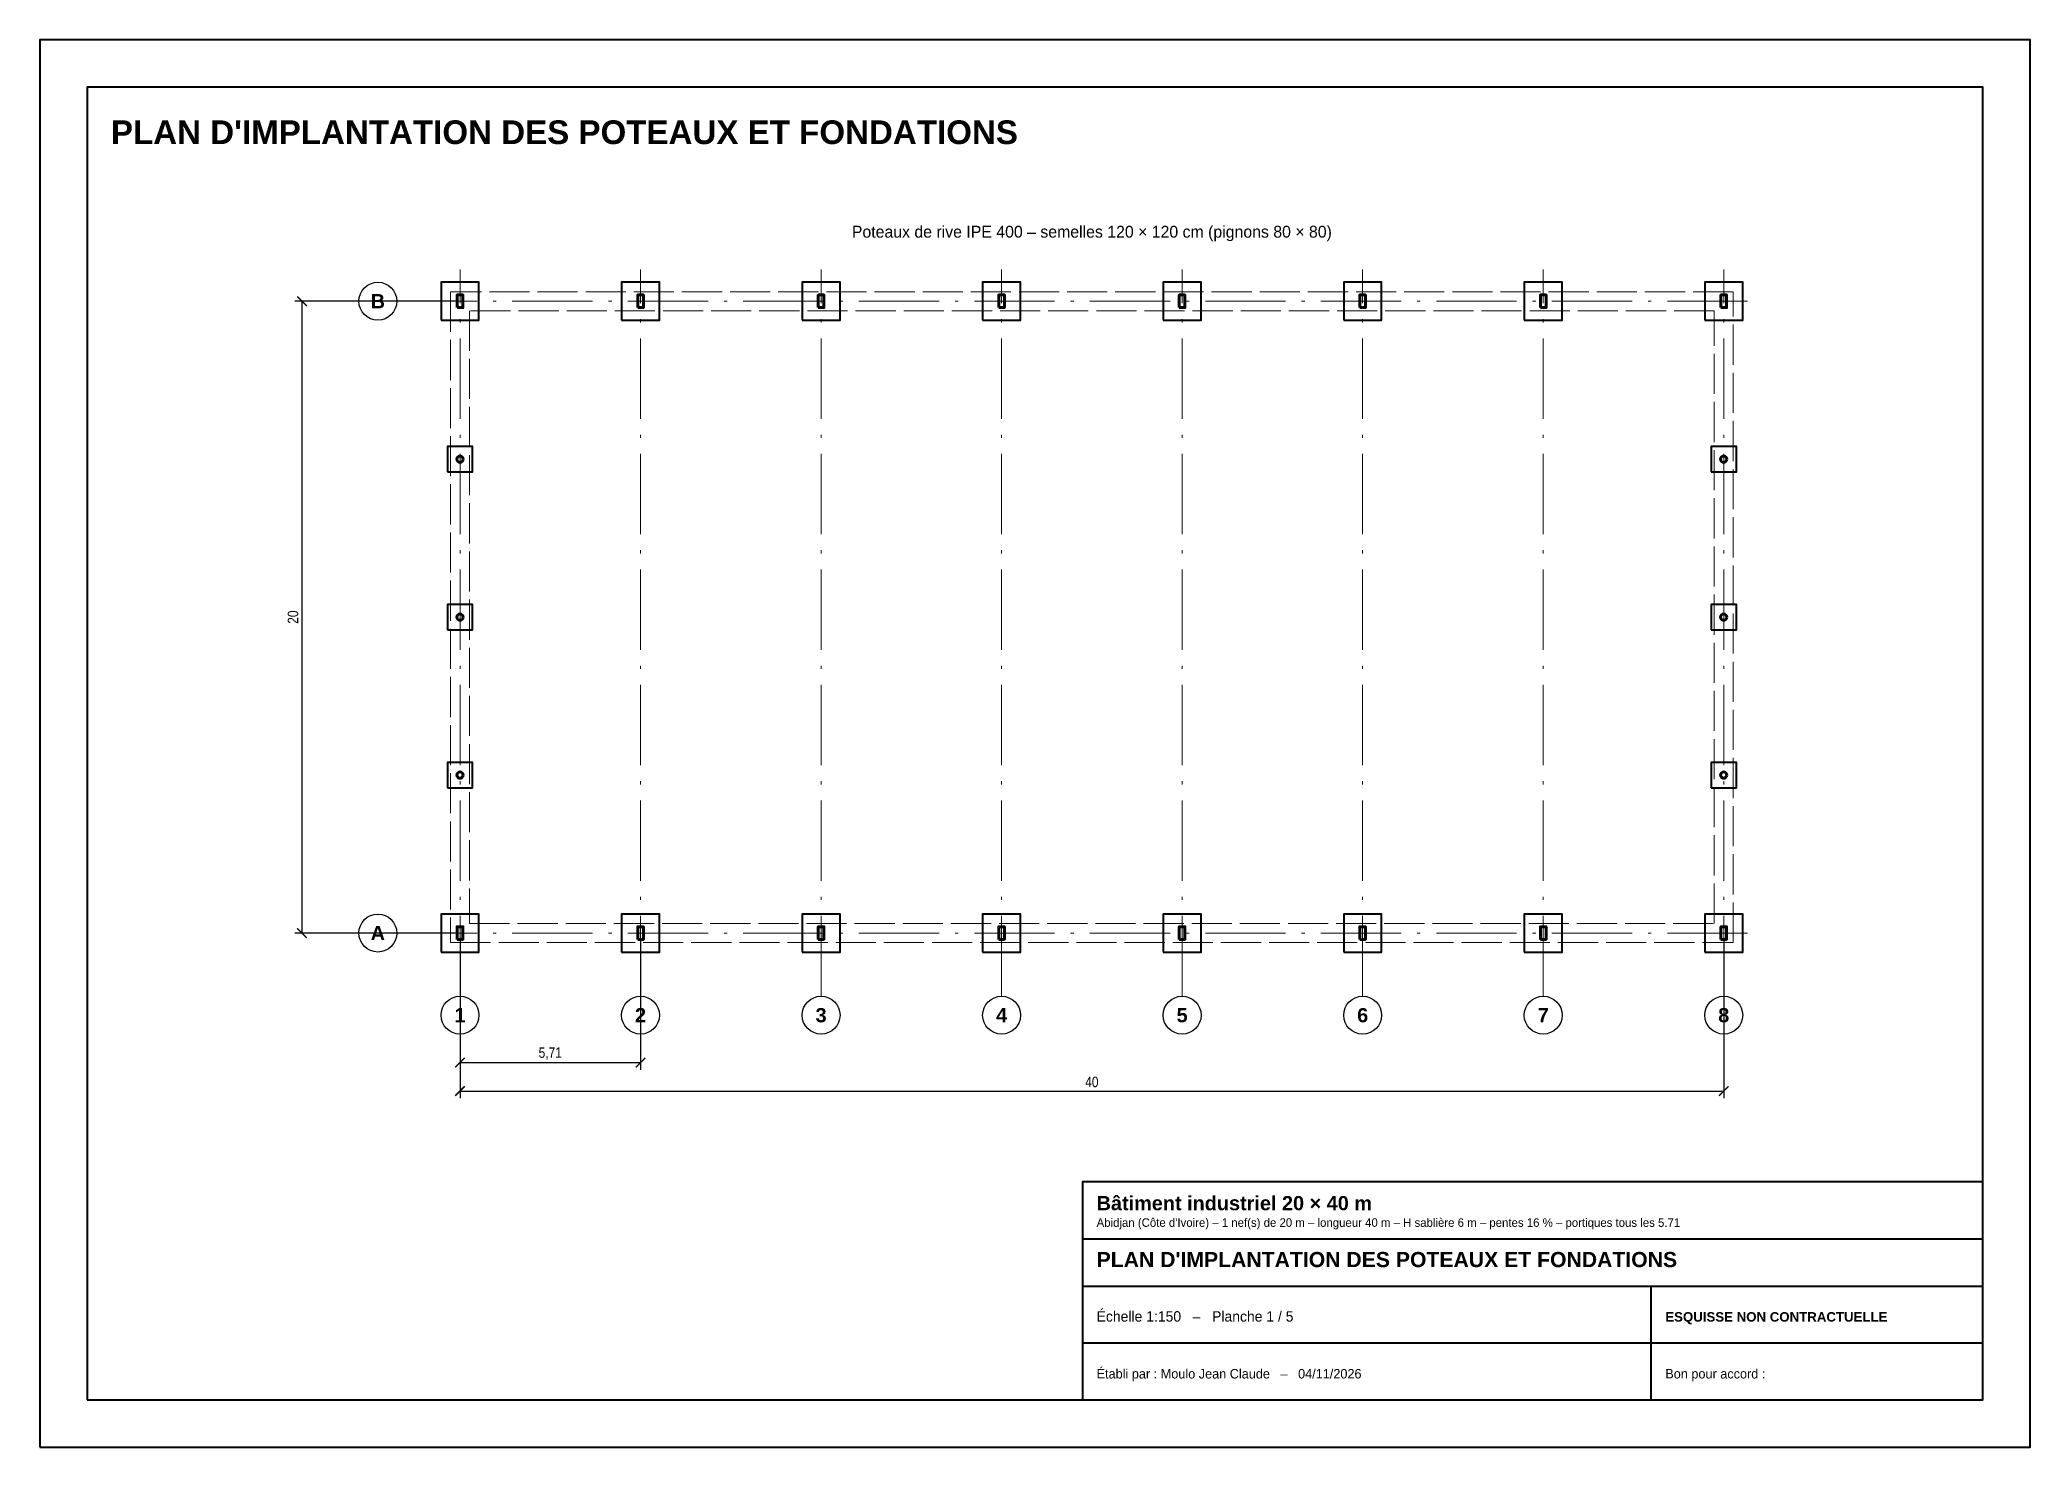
# Model space of a CAD drawing. Header units: metres. Extents: x 0 to 274, y 0 to 45.
# Drawn here: x 0 to 63, y 0 to 44.5 of the extents above; entities that cross this region are included whole.
import ezdxf
from ezdxf.enums import TextEntityAlignment as Align

# ---------------------------------------------------------------- set-up
doc = ezdxf.new("R2010")
doc.units = ezdxf.units.M
doc.linetypes.add('DASHDOT', pattern=[3.556, 2.54, -0.508, 0, -0.508])
doc.linetypes.add('DASHED', pattern=[1.524, 1.27, -0.254])
for name, color, linetype, lineweight in [('AXES', 8, 'DASHDOT', 18), ('BETON', 8, 'Continuous', 35), ('BETON_CACHE', 8, 'DASHED', 18), ('CARTOUCHE', 7, 'Continuous', 35), ('CHARPENTE', 5, 'Continuous', 50), ('COTES', 7, 'Continuous', 18), ('REPERES', 7, 'Continuous', 25), ('TEXTE', 7, 'Continuous', 18)]:
    doc.layers.add(name, color=color, linetype=linetype, lineweight=lineweight)
doc.styles.add('GRAS', font='arialbd.ttf')
doc.styles.add('OpenSansCondensed-Light', font='OpenSansCondensed-Light.ttf')
doc.dimstyles.new('COTES_150', dxfattribs={"dimtxt": 0.33, "dimasz": 0.3, "dimexe": 0.225, "dimexo": 0.15, "dimgap": 0.12, "dimtad": 1, "dimzin": 12, "dimtxsty": 'OpenSansCondensed-Light', "dimblk": 'ARCHTICK', "dimcen": 2.5, "dimazin": 3, "dimtfac": 0.5, "dimtmove": 2, "dimatfit": 3})

msp = doc.modelspace()

# ---------------------------------------------------------------- texts
at = {"layer": 'REPERES', "style": 'GRAS'}
for s, p in [('B', (10.7, 36.275)), ('A', (10.7, 16.275)), ('1', (13.3, 13.675)), ('2', (19.014, 13.675)), ('3', (24.729, 13.675)), ('4', (30.443, 13.675)), ('5', (36.157, 13.675)), ('6', (41.871, 13.675)), ('7', (47.586, 13.675)), ('8', (53.3, 13.675))]:
    msp.add_text(s, height=0.45, dxfattribs=at).set_placement(p, align=Align.MIDDLE_CENTER)
at = {"layer": 'TEXTE', "style": 'GRAS'}
for s, height, p in [("PLAN D'IMPLANTATION DES POTEAUX ET FONDATIONS", 0.75, (2.25, 41.25)), ('Bâtiment industriel 20 × 40 m', 0.45, (33.45, 7.5)), ("PLAN D'IMPLANTATION DES POTEAUX ET FONDATIONS", 0.48, (33.45, 5.7)), ('ESQUISSE NON CONTRACTUELLE', 0.3, (51.45, 3.975))]:
    msp.add_text(s, height=height, dxfattribs=at).set_placement(p)
at = {"layer": 'TEXTE'}
msp.add_text('Poteaux de rive IPE 400 – semelles 120 × 120 cm (pignons 80 × 80)', height=0.375, dxfattribs=at).set_placement((33.3, 38.475), align=Align.MIDDLE_CENTER)
for s, height, p in [("Abidjan (Côte d'Ivoire) – 1 nef(s) de 20 m – longueur 40 m – H sablière 6 m – pentes 16 % – portiques tous les 5.71 ", 0.27, (33.45, 6.975)), ('Échelle 1:150   –   Planche 1 / 5', 0.33, (33.45, 3.975)), ('Établi par : Moulo Jean Claude   –   04/11/2026', 0.3, (33.45, 2.175)), ('Bon pour accord :', 0.3, (51.45, 2.175))]:
    msp.add_text(s, height=height, dxfattribs=at).set_placement(p)

# ---------------------------------------------------------------- blocks, each defined once
blk = doc.blocks.new('_ARCHTICK')
at = {"color": 0, "linetype": 'BYBLOCK', "const_width": 0.15}
blk.add_lwpolyline([(-0.5, -0.5), (0.5, 0.5)], dxfattribs=at)

# ---------------------------------------------------------------- dimensions: what is measured, and where the dimension line sits
at = {"layer": 'COTES'}
msp.add_linear_dim(base=(8.3, 16.275), p1=(13.3, 16.275), p2=(13.3, 36.275), angle=90, dimstyle='COTES_150', dxfattribs=at).render()
for base, p2 in [((13.3, 11.275), (53.3, 16.275)), ((13.3, 12.175), (19.014, 16.275))]:
    msp.add_linear_dim(base=base, p1=(13.3, 16.275), p2=p2, dimstyle='COTES_150', dxfattribs=at).render()

# ---------------------------------------------------------------- linework, layer by layer
at = {"layer": 'AXES'}
for p, q in [((13.3, 14.275), (13.3, 37.275)), ((19.014, 14.275), (19.014, 37.275)), ((24.729, 14.275), (24.729, 37.275)), ((30.443, 14.275), (30.443, 37.275)), ((36.157, 14.275), (36.157, 37.275)), ((41.871, 14.275), (41.871, 37.275)), ((47.586, 14.275), (47.586, 37.275)), ((53.3, 14.275), (53.3, 37.275)), ((11.3, 36.275), (54.3, 36.275)), ((11.3, 16.275), (54.3, 16.275))]:
    msp.add_line(p, q, dxfattribs=at)
at = {"layer": 'BETON'}
for points in [[(12.7, 35.675), (13.9, 35.675), (13.9, 36.875), (12.7, 36.875)], [(18.414, 35.675), (19.614, 35.675), (19.614, 36.875), (18.414, 36.875)], [(24.129, 35.675), (25.329, 35.675), (25.329, 36.875), (24.129, 36.875)], [(29.843, 35.675), (31.043, 35.675), (31.043, 36.875), (29.843, 36.875)], [(35.557, 35.675), (36.757, 35.675), (36.757, 36.875), (35.557, 36.875)], [(41.271, 35.675), (42.471, 35.675), (42.471, 36.875), (41.271, 36.875)], [(46.986, 35.675), (48.186, 35.675), (48.186, 36.875), (46.986, 36.875)], [(52.7, 35.675), (53.9, 35.675), (53.9, 36.875), (52.7, 36.875)], [(12.9, 30.875), (13.7, 30.875), (13.7, 31.675), (12.9, 31.675)], [(52.9, 30.875), (53.7, 30.875), (53.7, 31.675), (52.9, 31.675)], [(12.9, 25.875), (13.7, 25.875), (13.7, 26.675), (12.9, 26.675)], [(52.9, 25.875), (53.7, 25.875), (53.7, 26.675), (52.9, 26.675)], [(12.9, 20.875), (13.7, 20.875), (13.7, 21.675), (12.9, 21.675)], [(52.9, 20.875), (53.7, 20.875), (53.7, 21.675), (52.9, 21.675)], [(12.7, 15.675), (13.9, 15.675), (13.9, 16.875), (12.7, 16.875)], [(18.414, 15.675), (19.614, 15.675), (19.614, 16.875), (18.414, 16.875)], [(24.129, 15.675), (25.329, 15.675), (25.329, 16.875), (24.129, 16.875)], [(29.843, 15.675), (31.043, 15.675), (31.043, 16.875), (29.843, 16.875)], [(35.557, 15.675), (36.757, 15.675), (36.757, 16.875), (35.557, 16.875)], [(41.271, 15.675), (42.471, 15.675), (42.471, 16.875), (41.271, 16.875)], [(46.986, 15.675), (48.186, 15.675), (48.186, 16.875), (46.986, 16.875)], [(52.7, 15.675), (53.9, 15.675), (53.9, 16.875), (52.7, 16.875)]]:
    msp.add_lwpolyline(points, close=True, dxfattribs=at)
at = {"layer": 'BETON_CACHE'}
for points in [[(13, 15.975), (53.6, 15.975), (53.6, 36.575), (13, 36.575)], [(13.6, 16.575), (53, 16.575), (53, 35.975), (13.6, 35.975)]]:
    msp.add_lwpolyline(points, close=True, dxfattribs=at)
at = {"layer": 'CARTOUCHE'}
for p, q in [((33, 6.6), (61.5, 6.6)), ((33, 5.1), (61.5, 5.1)), ((51, 1.5), (51, 5.1)), ((33, 3.3), (61.5, 3.3))]:
    msp.add_line(p, q, dxfattribs=at)
for points in [[(0, 0), (63, 0), (63, 44.55), (0, 44.55)], [(1.5, 1.5), (61.5, 1.5), (61.5, 43.05), (1.5, 43.05)], [(33, 1.5), (61.5, 1.5), (61.5, 8.4), (33, 8.4)]]:
    msp.add_lwpolyline(points, close=True, dxfattribs=at)
at = {"layer": 'CHARPENTE'}
for points in [[(13.21, 36.075), (13.39, 36.075), (13.39, 36.475), (13.21, 36.475)], [(18.924, 36.075), (19.104, 36.075), (19.104, 36.475), (18.924, 36.475)], [(24.639, 36.075), (24.819, 36.075), (24.819, 36.475), (24.639, 36.475)], [(30.353, 36.075), (30.533, 36.075), (30.533, 36.475), (30.353, 36.475)], [(36.067, 36.075), (36.247, 36.075), (36.247, 36.475), (36.067, 36.475)], [(41.781, 36.075), (41.961, 36.075), (41.961, 36.475), (41.781, 36.475)], [(47.496, 36.075), (47.676, 36.075), (47.676, 36.475), (47.496, 36.475)], [(53.21, 36.075), (53.39, 36.075), (53.39, 36.475), (53.21, 36.475)], [(13.21, 16.075), (13.39, 16.075), (13.39, 16.475), (13.21, 16.475)], [(18.924, 16.075), (19.104, 16.075), (19.104, 16.475), (18.924, 16.475)], [(24.639, 16.075), (24.819, 16.075), (24.819, 16.475), (24.639, 16.475)], [(30.353, 16.075), (30.533, 16.075), (30.533, 16.475), (30.353, 16.475)], [(36.067, 16.075), (36.247, 16.075), (36.247, 16.475), (36.067, 16.475)], [(41.781, 16.075), (41.961, 16.075), (41.961, 16.475), (41.781, 16.475)], [(47.496, 16.075), (47.676, 16.075), (47.676, 16.475), (47.496, 16.475)], [(53.21, 16.075), (53.39, 16.075), (53.39, 16.475), (53.21, 16.475)]]:
    msp.add_lwpolyline(points, close=True, dxfattribs=at)
for centre in [(13.3, 31.275), (53.3, 31.275), (13.3, 26.275), (53.3, 26.275), (13.3, 21.275), (53.3, 21.275)]:
    msp.add_circle(centre, 0.1, dxfattribs=at)
at = {"layer": 'REPERES'}
for centre in [(10.7, 36.275), (10.7, 16.275), (13.3, 13.675), (19.014, 13.675), (24.729, 13.675), (30.443, 13.675), (36.157, 13.675), (41.871, 13.675), (47.586, 13.675), (53.3, 13.675)]:
    msp.add_circle(centre, 0.6, dxfattribs=at)

msp.set_redraw_order([(e.dxf.handle, doc.entitydb.next_handle()) for e in msp.query("TEXT MTEXT ATTDEF DIMENSION ARC_DIMENSION")])  # texts and dimensions are drawn at this point

doc.saveas('drawing.dxf')
